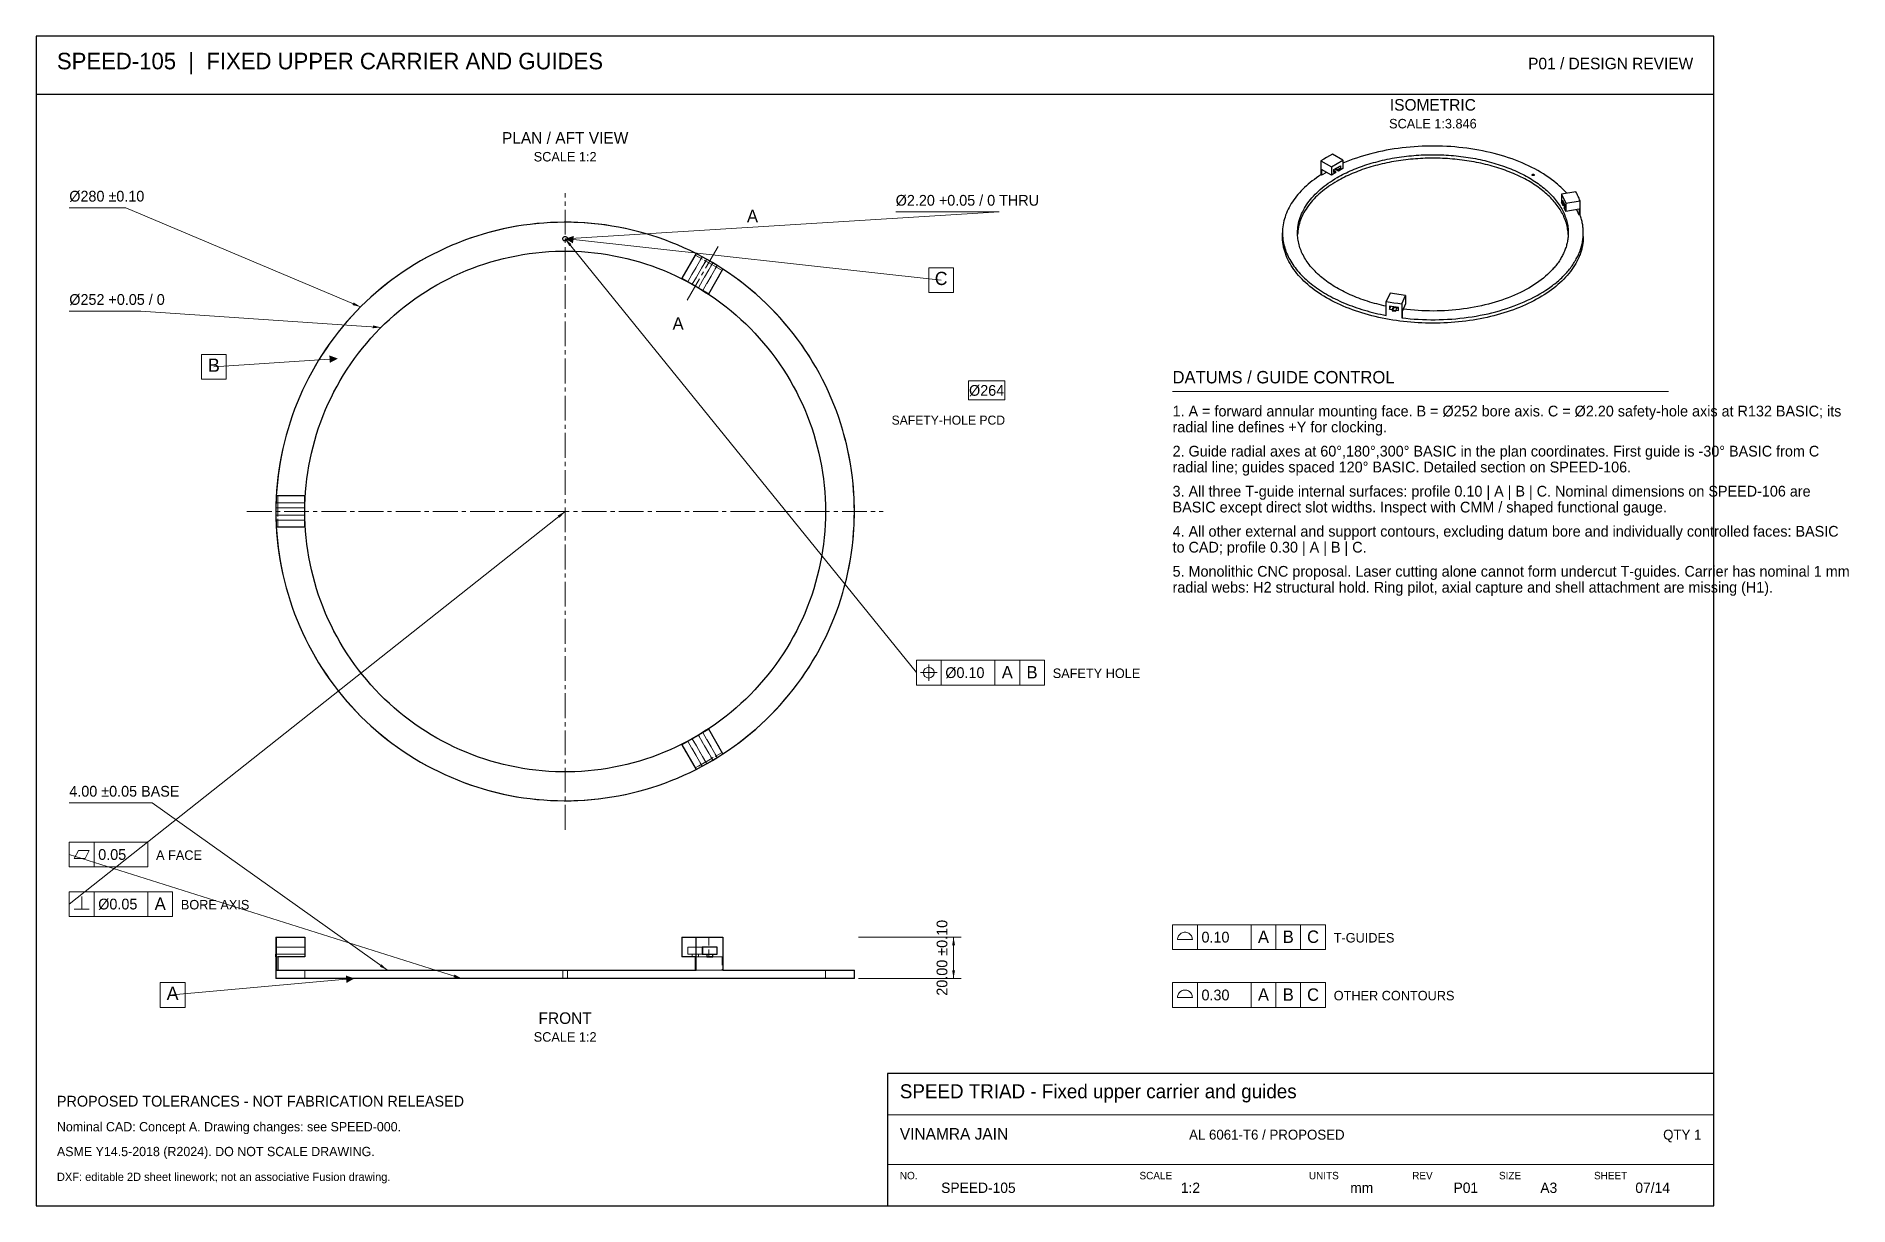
# Model space of a CAD drawing. Header units: millimetres. Extents: x 7 to 446, y 7 to 290.
import ezdxf
from ezdxf.enums import TextEntityAlignment as Align

# ---------------------------------------------------------------- set-up
doc = ezdxf.new("R2010")
doc.units = ezdxf.units.MM
doc.linetypes.add('CENTER_STD', pattern=[9, 6, -1, 1, -1])
doc.linetypes.add('DASHED_STD', pattern=[3, 2, -1])
for name, color, linetype, lineweight in [('BORDER', 7, 'Continuous', 30), ('CENTER', 7, 'CENTER_STD', 13), ('DIM', 7, 'Continuous', 15), ('GDT', 7, 'Continuous', 20), ('HIDDEN', 7, 'DASHED_STD', 13), ('NOTES', 7, 'Continuous', 18), ('VISIBLE', 7, 'Continuous', 30)]:
    doc.layers.add(name, color=color, linetype=linetype, lineweight=lineweight)

msp = doc.modelspace()

# ---------------------------------------------------------------- texts
at = {"layer": 'GDT'}
for s, height, p in [('C', 3.2, (226, 229.8)), ('B', 3.2, (50, 208.8)), ('A', 3, (242, 134.6)), ('B', 3, (248, 134.6)), ('A', 3, (37, 78.6)), ('A', 3, (304, 70.6)), ('B', 3, (310, 70.6)), ('C', 3, (316, 70.6)), ('A', 3.2, (40, 56.8)), ('A', 3, (304, 56.6)), ('B', 3, (310, 56.6)), ('C', 3, (316, 56.6))]:
    msp.add_text(s, height=height, dxfattribs=at).set_placement(p, align=Align.CENTER)
for s, p in [('Ø0.10', (227, 134.7)), ('0.05', (22, 90.7)), ('Ø0.05', (22, 78.7)), ('0.10', (289, 70.7)), ('0.30', (289, 56.7))]:
    msp.add_text(s, height=2.6, dxfattribs=at).set_placement(p)
at = {"layer": 'NOTES'}
for s, height, p in [('SPEED-105  |  FIXED UPPER CARRIER AND GUIDES', 4, (12, 282)), ('Ø280 ±0.10', 2.6, (15, 250)), ('Ø2.20 +0.05 / 0 THRU', 2.6, (215, 249)), ('A', 3, (179, 245)), ('Ø252 +0.05 / 0', 2.6, (15, 225)), ('A', 3, (161, 219)), ('DATUMS / GUIDE CONTROL', 3, (282, 206)), ('SAFETY-HOLE PCD', 2.2, (214, 196)), ('1. A = forward annular mounting face. B = Ø252 bore axis. C = Ø2.20 safety-hole axis at R132 BASIC; its', 2.6, (282, 198)), ('radial line defines +Y for clocking.', 2.6, (282, 194.15)), ('2. Guide radial axes at 60°,180°,300° BASIC in the plan coordinates. First guide is -30° BASIC from C', 2.6, (282, 188.3)), ('radial line; guides spaced 120° BASIC. Detailed section on SPEED-106.', 2.6, (282, 184.46)), ('3. All three T-guide internal surfaces: profile 0.10 | A | B | C. Nominal dimensions on SPEED-106 are', 2.6, (282, 178.61)), ('BASIC except direct slot widths. Inspect with CMM / shaped functional gauge.', 2.6, (282, 174.76)), ('4. All other external and support contours, excluding datum bore and individually controlled faces: BASIC', 2.6, (282, 168.91)), ('to CAD; profile 0.30 | A | B | C.', 2.6, (282, 165.06)), ('5. Monolithic CNC proposal. Laser cutting alone cannot form undercut T-guides. Carrier has nominal 1 mm', 2.6, (282, 159.22)), ('radial webs: H2 structural hold. Ring pilot, axial capture and shell attachment are missing (H1).', 2.6, (282, 155.37)), ('SAFETY HOLE', 2.3, (253, 134.7)), ('4.00 ±0.05 BASE', 2.6, (15, 106)), ('A FACE', 2.3, (36, 90.7)), ('BORE AXIS', 2.3, (42, 78.7)), ('T-GUIDES', 2.3, (321, 70.7)), ('OTHER CONTOURS', 2.3, (321, 56.7)), ('SPEED TRIAD - Fixed upper carrier and guides', 3.4, (216, 33)), ('PROPOSED TOLERANCES - NOT FABRICATION RELEASED', 2.6, (12, 31)), ('Nominal CAD: Concept A. Drawing changes: see SPEED-000.', 2.25, (12, 25)), ('VINAMRA JAIN', 2.8, (216, 23)), ('AL 6061-T6 / PROPOSED', 2.4, (286, 23)), ('ASME Y14.5-2018 (R2024). DO NOT SCALE DRAWING.', 2.25, (12, 19)), ('DXF: editable 2D sheet linework; not an associative Fusion drawing.', 2, (12, 13)), ('NO.', 1.8, (216, 13.4)), ('SCALE', 1.8, (274, 13.4)), ('UNITS', 1.8, (315, 13.4)), ('REV', 1.8, (340, 13.4)), ('SIZE', 1.8, (361, 13.4)), ('SHEET', 1.8, (384, 13.4)), ('SPEED-105', 2.5, (226, 10.1)), ('1:2', 2.5, (284, 10.1)), ('mm', 2.5, (325, 10.1)), ('P01', 2.5, (350, 10.1)), ('A3', 2.5, (371, 10.1)), ('07/14', 2.5, (394, 10.1))]:
    msp.add_text(s, height=height, dxfattribs=at).set_placement(p)
for s, height, p in [('P01 / DESIGN REVIEW', 2.8, (408, 282)), ('QTY 1', 2.4, (410, 23))]:
    msp.add_text(s, height=height, dxfattribs=at).set_placement(p, align=Align.RIGHT)
for s, height, p in [('ISOMETRIC', 2.8, (345, 272)), ('SCALE 1:3.846', 2.3, (345, 267.7)), ('PLAN / AFT VIEW', 2.8, (135, 264)), ('SCALE 1:2', 2.3, (135, 259.7)), ('Ø264', 2.6, (237, 203)), ('FRONT', 2.8, (135, 51)), ('SCALE 1:2', 2.3, (135, 46.7))]:
    msp.add_text(s, height=height, dxfattribs=at).set_placement(p, align=Align.CENTER)
msp.add_text('20.00 ±0.10', height=2.6, rotation=90, dxfattribs=at).set_placement((227.5, 67), align=Align.CENTER)

# ---------------------------------------------------------------- linework, layer by layer
at = {"layer": 'BORDER'}
msp.add_line((7, 276), (413, 276), dxfattribs=at)
for points in [[(7, 7), (413, 7), (413, 290), (7, 290)], [(213, 7), (413, 7), (413, 39), (213, 39)]]:
    msp.add_lwpolyline(points, close=True, dxfattribs=at)
at = {"layer": 'CENTER'}
for p, q in [((135, 98), (135, 252)), ((58, 175), (212, 175))]:
    msp.add_line(p, q, dxfattribs=at)
msp.add_lwpolyline([(164.5, 226.1), (172.5, 239.95)], dxfattribs=at)
at = {"layer": 'DIM'}
for p, q in [((15, 248.5), (28.66, 248.5)), ((28.66, 248.5), (85.5, 224.5)), ((240, 247.5), (135, 241)), ((215, 247.5), (240, 247.5)), ((15, 223.5), (32.27, 223.5)), ((32.27, 223.5), (90.45, 219.55)), ((282, 204), (402, 204)), ((15, 104.5), (35.02, 104.5)), ((35.02, 104.5), (92, 64)), ((206, 72), (230.8, 72)), ((229, 62), (229, 72)), ((206, 62), (230.8, 62)), ((213, 29), (413, 29)), ((213, 17), (413, 17))]:
    msp.add_line(p, q, dxfattribs=at)
msp.add_lwpolyline([(232.62, 202), (241.38, 202), (241.38, 206.6), (232.62, 206.6)], close=True, dxfattribs=at)
for points in [[(135, 241), (136.97, 241.47), (137.02, 240.77)], [(135, 241), (136.53, 239.67), (135.99, 239.23)], [(85.5, 224.5), (83.52, 224.96), (83.79, 225.6)], [(90.45, 219.55), (88.43, 219.34), (88.48, 220.03)], [(135, 175), (133.65, 173.48), (133.21, 174.03)], [(229, 72), (229.35, 70), (228.65, 70)], [(92, 64), (90.17, 64.87), (90.57, 65.44)], [(110, 62), (107.99, 62.27), (108.2, 62.94)], [(229, 62), (228.65, 64), (229.35, 64)]]:
    msp.add_solid(points, dxfattribs=at)
at = {"layer": 'GDT'}
for p, q in [((220, 136), (135, 241)), ((136.99, 240.78), (226, 231)), ((78, 211.87), (50, 210)), ((15, 80), (135, 175)), ((221, 136), (225, 136)), ((223, 134), (223, 138)), ((226, 133), (226, 139)), ((239, 133), (239, 139)), ((245, 133), (245, 139)), ((21, 89), (21, 95)), ((15, 92), (110, 62)), ((18, 78.8), (18, 81.8)), ((21, 77), (21, 83)), ((34, 77), (34, 83)), ((16.2, 78.8), (19.8, 78.8)), ((288, 69), (288, 75)), ((301, 69), (301, 75)), ((307, 69), (307, 75)), ((313, 69), (313, 75)), ((283.2, 71.4), (286.8, 71.4)), ((82.01, 61.82), (40, 58)), ((283.2, 57.4), (286.8, 57.4)), ((288, 55), (288, 61)), ((301, 55), (301, 61)), ((307, 55), (307, 61)), ((313, 55), (313, 61))]:
    msp.add_line(p, q, dxfattribs=at)
for points in [[(223, 228), (229, 228), (229, 234), (223, 234)], [(47, 207), (53, 207), (53, 213), (47, 213)], [(220, 133), (251, 133), (251, 139), (220, 139)], [(15, 89), (34, 89), (34, 95), (15, 95)], [(16.2, 91), (18.8, 91), (19.8, 93), (17.2, 93)], [(15, 77), (40, 77), (40, 83), (15, 83)], [(282, 69), (319, 69), (319, 75), (282, 75)], [(37, 55), (43, 55), (43, 61), (37, 61)], [(282, 55), (319, 55), (319, 61), (282, 61)]]:
    msp.add_lwpolyline(points, close=True, dxfattribs=at)
for points in [[(286.8, 71.4), (286.78, 71.63), (286.74, 71.87), (286.66, 72.09), (286.56, 72.3), (286.43, 72.5), (286.27, 72.67), (286.1, 72.83), (285.9, 72.96), (285.69, 73.06), (285.47, 73.14), (285.23, 73.18), (285, 73.2), (284.77, 73.18), (284.53, 73.14), (284.31, 73.06), (284.1, 72.96), (283.9, 72.83), (283.73, 72.67), (283.57, 72.5), (283.44, 72.3), (283.34, 72.09), (283.26, 71.87), (283.22, 71.63), (283.2, 71.4)], [(286.8, 57.4), (286.78, 57.63), (286.74, 57.87), (286.66, 58.09), (286.56, 58.3), (286.43, 58.5), (286.27, 58.67), (286.1, 58.83), (285.9, 58.96), (285.69, 59.06), (285.47, 59.14), (285.23, 59.18), (285, 59.2), (284.77, 59.18), (284.53, 59.14), (284.31, 59.06), (284.1, 58.96), (283.9, 58.83), (283.73, 58.67), (283.57, 58.5), (283.44, 58.3), (283.34, 58.09), (283.26, 57.87), (283.22, 57.63), (283.2, 57.4)]]:
    msp.add_lwpolyline(points, dxfattribs=at)
msp.add_circle((223, 136), 1.3, dxfattribs=at)
for points in [[(135, 241), (137.09, 241.68), (136.89, 239.89)], [(80, 212), (78.06, 210.97), (77.94, 212.76)], [(84, 62), (82.09, 60.92), (81.93, 62.72)]]:
    msp.add_solid(points, dxfattribs=at)
at = {"layer": 'HIDDEN'}
for points in [[(65, 175), (65.02, 176.67), (65.08, 178.34), (65.18, 180.01), (65.32, 181.68), (65.5, 183.34), (65.72, 185), (65.98, 186.65), (66.27, 188.3), (66.61, 189.94), (66.99, 191.56), (67.4, 193.18), (67.86, 194.79), (68.35, 196.39), (68.88, 197.98), (69.45, 199.55), (70.05, 201.11), (70.69, 202.65), (71.37, 204.18), (72.09, 205.69), (72.84, 207.19), (73.63, 208.66), (74.45, 210.12), (75.3, 211.56), (76.19, 212.97), (77.12, 214.37), (78.08, 215.74), (79.06, 217.09), (80.09, 218.41), (81.14, 219.71), (82.22, 220.98), (83.34, 222.23), (84.48, 223.45), (85.65, 224.65), (86.85, 225.81), (88.08, 226.95), (89.33, 228.05), (90.61, 229.13), (91.92, 230.17), (93.25, 231.19), (94.6, 232.17), (95.98, 233.12), (97.38, 234.03), (98.8, 234.91), (100.24, 235.76), (101.7, 236.57), (103.18, 237.35), (104.68, 238.09), (106.2, 238.8), (107.73, 239.47), (109.28, 240.1), (110.84, 240.7), (112.42, 241.26), (114.01, 241.78), (115.61, 242.26), (117.22, 242.7), (118.84, 243.11), (120.47, 243.48), (122.11, 243.8), (123.76, 244.09), (125.41, 244.34), (127.07, 244.55), (128.74, 244.72), (130.4, 244.85), (132.07, 244.94), (133.75, 244.99), (135.42, 245), (137.09, 244.97), (138.76, 244.9), (140.43, 244.79), (142.1, 244.64), (143.76, 244.45), (145.41, 244.22), (147.06, 243.95), (148.71, 243.64), (150.34, 243.3), (151.97, 242.91), (153.59, 242.49), (155.19, 242.02), (156.79, 241.52), (158.37, 240.98), (159.94, 240.41), (161.5, 239.79), (163.04, 239.14), (164.56, 238.45), (166.07, 237.73), (167.56, 236.97), (169.03, 236.17), (170.48, 235.34), (171.91, 234.48), (173.32, 233.58), (174.71, 232.65), (176.08, 231.68), (177.42, 230.68), (178.74, 229.65), (180.03, 228.59), (181.3, 227.5), (182.54, 226.38), (183.75, 225.23), (184.94, 224.05), (186.1, 222.85), (187.22, 221.61), (188.32, 220.35), (189.39, 219.06), (190.43, 217.75), (191.43, 216.42), (192.41, 215.06), (193.35, 213.67), (194.25, 212.27), (195.13, 210.84), (195.97, 209.39), (196.77, 207.93), (197.54, 206.44), (198.27, 204.94), (198.97, 203.42), (199.63, 201.88), (200.26, 200.33), (200.84, 198.77), (201.39, 197.19), (201.9, 195.59), (202.37, 193.99), (202.81, 192.38), (203.2, 190.75), (203.56, 189.12), (203.88, 187.48), (204.16, 185.83), (204.4, 184.17), (204.6, 182.51), (204.76, 180.85), (204.88, 179.18), (204.96, 177.51), (205, 175.84), (205, 174.16), (204.96, 172.49), (204.88, 170.82), (204.76, 169.15), (204.6, 167.49), (204.4, 165.83), (204.16, 164.17), (203.88, 162.52), (203.56, 160.88), (203.2, 159.25), (202.81, 157.62), (202.37, 156.01), (201.9, 154.41), (201.39, 152.81), (200.84, 151.23), (200.26, 149.67), (199.63, 148.12), (198.97, 146.58), (198.27, 145.06), (197.54, 143.56), (196.77, 142.07), (195.97, 140.61), (195.13, 139.16), (194.25, 137.73), (193.35, 136.33), (192.41, 134.94), (191.43, 133.58), (190.43, 132.25), (189.39, 130.94), (188.32, 129.65), (187.22, 128.39), (186.1, 127.15), (184.94, 125.95), (183.75, 124.77), (182.54, 123.62), (181.3, 122.5), (180.03, 121.41), (178.74, 120.35), (177.42, 119.32), (176.08, 118.32), (174.71, 117.35), (173.32, 116.42), (171.91, 115.52), (170.48, 114.66), (169.03, 113.83), (167.56, 113.03), (166.07, 112.27), (164.56, 111.55), (163.04, 110.86), (161.5, 110.21), (159.94, 109.59), (158.37, 109.02), (156.79, 108.48), (155.19, 107.98), (153.59, 107.51), (151.97, 107.09), (150.34, 106.7), (148.71, 106.36), (147.06, 106.05), (145.41, 105.78), (143.76, 105.55), (142.1, 105.36), (140.43, 105.21), (138.76, 105.1), (137.09, 105.03), (135.42, 105), (133.75, 105.01), (132.07, 105.06), (130.4, 105.15), (128.74, 105.28), (127.07, 105.45), (125.41, 105.66), (123.76, 105.91), (122.11, 106.2), (120.47, 106.52), (118.84, 106.89), (117.22, 107.3), (115.61, 107.74), (114.01, 108.22), (112.42, 108.74), (110.84, 109.3), (109.28, 109.9), (107.73, 110.53), (106.2, 111.2), (104.68, 111.91), (103.18, 112.65), (101.7, 113.43), (100.24, 114.24), (98.8, 115.09), (97.38, 115.97), (95.98, 116.88), (94.6, 117.83), (93.25, 118.81), (91.92, 119.83), (90.61, 120.87), (89.33, 121.95), (88.08, 123.05), (86.85, 124.19), (85.65, 125.35), (84.48, 126.55), (83.34, 127.77), (82.22, 129.02), (81.14, 130.29), (80.09, 131.59), (79.06, 132.91), (78.08, 134.26), (77.12, 135.63), (76.19, 137.03), (75.3, 138.44), (74.45, 139.88), (73.63, 141.34), (72.84, 142.81), (72.09, 144.31), (71.37, 145.82), (70.69, 147.35), (70.05, 148.89), (69.45, 150.45), (68.88, 152.02), (68.35, 153.61), (67.86, 155.21), (67.4, 156.82), (66.99, 158.44), (66.61, 160.06), (66.27, 161.7), (65.98, 163.35), (65.72, 165), (65.5, 166.66), (65.32, 168.32), (65.18, 169.99), (65.08, 171.66), (65.02, 173.33), (65, 175)], [(134.45, 241), (134.47, 240.86), (134.52, 240.72), (134.61, 240.61), (134.72, 240.52), (134.86, 240.47), (135, 240.45), (135.14, 240.47), (135.28, 240.52), (135.39, 240.61), (135.48, 240.72), (135.53, 240.86), (135.55, 241), (135.53, 241.14), (135.48, 241.28), (135.39, 241.39), (135.28, 241.48), (135.14, 241.53), (135, 241.55), (134.86, 241.53), (134.72, 241.48), (134.61, 241.39), (134.52, 241.28), (134.47, 241.14), (134.45, 241)], [(72, 175), (72.02, 173.42), (72.08, 171.83), (72.18, 170.25), (72.32, 168.68), (72.5, 167.1), (72.71, 165.54), (72.97, 163.97), (73.27, 162.42), (73.6, 160.87), (73.98, 159.33), (74.39, 157.8), (74.84, 156.29), (75.33, 154.78), (75.86, 153.29), (76.42, 151.81), (77.03, 150.34), (77.66, 148.89), (78.34, 147.46), (79.05, 146.05), (79.79, 144.65), (80.57, 143.27), (81.39, 141.91), (82.24, 140.58), (83.12, 139.26), (84.03, 137.97), (84.98, 136.7), (85.96, 135.46), (86.97, 134.24), (88.01, 133.04), (89.07, 131.87), (90.17, 130.73), (91.3, 129.62), (92.45, 128.54), (93.64, 127.48), (94.84, 126.46), (96.07, 125.46), (97.33, 124.5), (98.61, 123.57), (99.92, 122.67), (101.24, 121.81), (102.59, 120.98), (103.96, 120.18), (105.35, 119.42), (106.75, 118.69), (108.18, 118), (109.62, 117.34), (111.07, 116.72), (112.55, 116.14), (114.03, 115.59), (115.53, 115.08), (117.04, 114.61), (118.57, 114.18), (120.1, 113.79), (121.64, 113.43), (123.19, 113.12), (124.75, 112.84), (126.32, 112.6), (127.89, 112.4), (129.47, 112.24), (131.04, 112.12), (132.63, 112.04), (134.21, 112), (135.79, 112), (137.37, 112.04), (138.96, 112.12), (140.53, 112.24), (142.11, 112.4), (143.68, 112.6), (145.25, 112.84), (146.81, 113.12), (148.36, 113.43), (149.9, 113.79), (151.43, 114.18), (152.96, 114.61), (154.47, 115.08), (155.97, 115.59), (157.45, 116.14), (158.93, 116.72), (160.38, 117.34), (161.82, 118), (163.25, 118.69), (164.65, 119.42), (166.04, 120.18), (167.41, 120.98), (168.76, 121.81), (170.08, 122.67), (171.39, 123.57), (172.67, 124.5), (173.93, 125.46), (175.16, 126.46), (176.36, 127.48), (177.55, 128.54), (178.7, 129.62), (179.83, 130.73), (180.93, 131.87), (181.99, 133.04), (183.03, 134.24), (184.04, 135.46), (185.02, 136.7), (185.97, 137.97), (186.88, 139.26), (187.76, 140.58), (188.61, 141.91), (189.43, 143.27), (190.21, 144.65), (190.95, 146.05), (191.66, 147.46), (192.34, 148.89), (192.97, 150.34), (193.58, 151.81), (194.14, 153.29), (194.67, 154.78), (195.16, 156.29), (195.61, 157.8), (196.02, 159.33), (196.4, 160.87), (196.73, 162.42), (197.03, 163.97), (197.29, 165.54), (197.5, 167.1), (197.68, 168.68), (197.82, 170.25), (197.92, 171.83), (197.98, 173.42), (198, 175), (197.98, 176.58), (197.92, 178.17), (197.82, 179.75), (197.68, 181.32), (197.5, 182.9), (197.29, 184.46), (197.03, 186.03), (196.73, 187.58), (196.4, 189.13), (196.02, 190.67), (195.61, 192.2), (195.16, 193.71), (194.67, 195.22), (194.14, 196.71), (193.58, 198.19), (192.97, 199.66), (192.34, 201.11), (191.66, 202.54), (190.95, 203.95), (190.21, 205.35), (189.43, 206.73), (188.61, 208.09), (187.76, 209.42), (186.88, 210.74), (185.97, 212.03), (185.02, 213.3), (184.04, 214.54), (183.03, 215.76), (181.99, 216.96), (180.93, 218.13), (179.83, 219.27), (178.7, 220.38), (177.55, 221.46), (176.36, 222.52), (175.16, 223.54), (173.93, 224.54), (172.67, 225.5), (171.39, 226.43), (170.08, 227.33), (168.76, 228.19), (167.41, 229.02), (166.04, 229.82), (164.65, 230.58), (163.25, 231.31), (161.82, 232), (160.38, 232.66), (158.93, 233.28), (157.45, 233.86), (155.97, 234.41), (154.47, 234.92), (152.96, 235.39), (151.43, 235.82), (149.9, 236.21), (148.36, 236.57), (146.81, 236.88), (145.25, 237.16), (143.68, 237.4), (142.11, 237.6), (140.53, 237.76), (138.96, 237.88), (137.37, 237.96), (135.79, 238), (134.21, 238), (132.63, 237.96), (131.04, 237.88), (129.47, 237.76), (127.89, 237.6), (126.32, 237.4), (124.75, 237.16), (123.19, 236.88), (121.64, 236.57), (120.1, 236.21), (118.57, 235.82), (117.04, 235.39), (115.53, 234.92), (114.03, 234.41), (112.55, 233.86), (111.07, 233.28), (109.62, 232.66), (108.18, 232), (106.75, 231.31), (105.35, 230.58), (103.96, 229.82), (102.59, 229.02), (101.24, 228.19), (99.92, 227.33), (98.61, 226.43), (97.33, 225.5), (96.07, 224.54), (94.84, 223.54), (93.64, 222.52), (92.45, 221.46), (91.3, 220.38), (90.17, 219.27), (89.07, 218.13), (88.01, 216.96), (86.97, 215.76), (85.96, 214.54), (84.98, 213.3), (84.03, 212.03), (83.12, 210.74), (82.24, 209.42), (81.39, 208.09), (80.57, 206.73), (79.79, 205.35), (79.05, 203.95), (78.34, 202.54), (77.66, 201.11), (77.03, 199.66), (76.42, 198.19), (75.86, 196.71), (75.33, 195.22), (74.84, 193.71), (74.39, 192.2), (73.98, 190.67), (73.6, 189.13), (73.27, 187.58), (72.97, 186.03), (72.71, 184.46), (72.5, 182.9), (72.32, 181.32), (72.18, 179.75), (72.08, 178.17), (72.02, 176.58), (72, 175)], [(163.25, 231.43), (166.5, 237.06)], [(166.5, 237.06), (166.7, 237.41)], [(173, 233.31), (166.5, 237.06)], [(166.5, 237.06), (169.01, 235.61)], [(164.68, 230.61), (168.17, 236.64)], [(168.17, 236.64), (164.68, 230.61)], [(165.76, 229.98), (169.26, 236.04)], [(169.01, 235.61), (165.76, 229.98)], [(170.73, 235.19), (167.24, 229.13)], [(167.24, 229.13), (170.49, 234.76)], [(169.26, 236.04), (168.17, 236.64)], [(168.17, 236.64), (169.39, 235.97), (170.6, 235.27), (171.8, 234.54)], [(168.32, 228.51), (171.8, 234.54)], [(171.8, 234.54), (168.32, 228.51)], [(169.26, 236.04), (169.01, 235.61)], [(169.01, 235.61), (170.49, 234.76)], [(170.73, 235.19), (170, 235.62), (169.26, 236.04)], [(173, 233.31), (169.75, 227.68)], [(170.49, 234.76), (170.73, 235.19)], [(170.49, 234.76), (173, 233.31)], [(171.8, 234.54), (170.73, 235.19)], [(173.2, 233.66), (173, 233.31)], [(165.76, 229.98), (163.25, 231.43)], [(165.76, 229.98), (164.68, 230.61)], [(164.68, 230.61), (168.32, 228.51)], [(169.75, 227.68), (167.24, 229.13)], [(168.32, 228.51), (167.24, 229.13)], [(65, 175), (65.01, 176.05), (65.03, 177.1)], [(65.01, 175.85), (65, 175)], [(65.03, 177.1), (65.01, 175.85)], [(65.01, 175.85), (72, 175.85)], [(65.5, 175.85), (65.01, 175.85)], [(65.03, 177.1), (72, 177.1)], [(72, 177.1), (65.03, 177.1)], [(65.1, 178.75), (65.5, 178.75)], [(65.5, 178.75), (65.5, 171.25)], [(65.5, 175.85), (65.5, 178.75)], [(65.5, 178.75), (72, 178.75)], [(72, 175.85), (65.5, 175.85)], [(65.5, 174.15), (65.5, 175.85)], [(72, 178.75), (72, 175.85)], [(72, 177.1), (72, 175.85)], [(72, 172.9), (72, 177.1)], [(65.03, 172.9), (65.01, 173.95), (65, 175)], [(65, 175), (65.01, 174.15)], [(72, 174.15), (65.01, 174.15)], [(65.01, 174.15), (65.5, 174.15)], [(65.01, 174.15), (65.03, 172.9)], [(65.03, 172.9), (72, 172.9)], [(72, 172.9), (65.03, 172.9)], [(65.5, 171.25), (65.1, 171.25)], [(65.5, 171.25), (65.5, 174.15)], [(65.5, 174.15), (72, 174.15)], [(72, 171.25), (65.5, 171.25)], [(72, 174.15), (72, 171.25)], [(72, 174.15), (72, 172.9)], [(163.25, 118.57), (165.76, 120.02)], [(166.5, 112.94), (163.25, 118.57)], [(168.32, 121.49), (164.68, 119.39)], [(164.68, 119.39), (165.76, 120.02)], [(168.17, 113.36), (164.68, 119.39)], [(164.68, 119.39), (168.17, 113.36)], [(169.26, 113.96), (165.76, 120.02)], [(165.76, 120.02), (169.01, 114.39)], [(167.24, 120.87), (169.75, 122.32)], [(167.24, 120.87), (168.32, 121.49)], [(170.49, 115.24), (167.24, 120.87)], [(167.24, 120.87), (170.73, 114.81)], [(171.8, 115.46), (168.32, 121.49)], [(168.32, 121.49), (171.8, 115.46)], [(169.75, 122.32), (173, 116.69)], [(166.5, 112.94), (173, 116.69)], [(169.01, 114.39), (166.5, 112.94)], [(171.8, 115.46), (170.6, 114.73), (169.39, 114.03), (168.17, 113.36)], [(170.49, 115.24), (169.01, 114.39)], [(169.01, 114.39), (169.26, 113.96)], [(169.26, 113.96), (170, 114.38), (170.73, 114.81)], [(173, 116.69), (170.49, 115.24)], [(170.73, 114.81), (170.49, 115.24)], [(170.73, 114.81), (171.8, 115.46)], [(173, 116.69), (173.2, 116.34)], [(166.7, 112.59), (166.5, 112.94)], [(168.17, 113.36), (169.26, 113.96)], [(65.1, 72), (65.09, 72), (65.07, 72), (65.06, 72), (65.05, 72), (65.04, 72), (65.03, 72), (65.03, 72), (65.02, 72), (65.01, 72), (65.01, 72), (65, 72), (65, 72), (65, 72), (65, 72)], [(72, 72), (65.1, 72)], [(65.1, 64), (65.1, 72)], [(72, 72), (72, 67.25)], [(169.75, 72), (163.25, 72)], [(163.25, 72), (169.75, 72)], [(163.25, 72), (163.25, 67.25)], [(166.7, 72), (163.25, 72)], [(173.2, 72), (172.75, 72), (172.29, 72), (171.84, 72), (171.38, 72), (170.92, 72), (170.46, 72), (170, 72), (169.53, 72), (169.07, 72), (168.6, 72), (168.13, 72), (167.65, 72), (167.18, 72), (166.7, 72)], [(166.7, 72), (166.7, 64)], [(173.2, 72), (169.75, 72)], [(169.75, 72), (169.75, 67.25)], [(169.75, 72), (173.2, 72)], [(169.75, 72), (169.75, 67.25)], [(173.2, 64), (173.2, 72)], [(65, 69.6), (65, 69.6), (65, 69.6), (65, 69.6), (65, 69.6), (65, 69.6), (65.01, 69.6), (65.01, 69.6), (65.01, 69.6), (65.01, 69.6), (65.02, 69.6), (65.02, 69.6), (65.02, 69.6), (65.03, 69.6), (65.03, 69.6)], [(65.01, 67.25), (65, 67.25), (65, 67.25), (65, 67.25), (65, 67.25), (65, 67.25), (65, 67.25), (65, 67.25), (65, 67.25), (65, 67.25), (65, 67.25), (65, 67.25), (65, 67.25), (65, 67.25), (65, 67.25)], [(65.03, 67.9), (65.03, 67.9), (65.03, 67.9), (65.02, 67.9), (65.02, 67.9), (65.02, 67.9), (65.02, 67.9), (65.02, 67.9), (65.01, 67.9), (65.01, 67.9), (65.01, 67.9), (65.01, 67.9), (65.01, 67.9), (65.01, 67.9), (65.01, 67.9)], [(65.01, 67.9), (65.01, 67.25)], [(72, 67.9), (65.01, 67.9)], [(65.5, 67.25), (65.01, 67.25)], [(65.01, 67.25), (65.5, 67.25)], [(65.03, 69.6), (72, 69.6)], [(72, 69.6), (65.03, 69.6)], [(65.03, 69.6), (65.03, 67.9)], [(72, 67.9), (65.03, 67.9)], [(65.03, 67.9), (72, 67.9)], [(65.03, 67.9), (72, 67.9)], [(72, 67.25), (65.5, 67.25)], [(65.5, 67.25), (72, 67.25)], [(65.5, 67.25), (72, 67.25)], [(65.5, 67.25), (65.5, 64)], [(72, 67.9), (72, 69.6)], [(72, 69.6), (72, 67.9)], [(72, 67.9), (72, 67.25)], [(72, 67.25), (72, 67.9)], [(163.25, 67.25), (165.76, 67.25)], [(165.76, 67.25), (163.25, 67.25)], [(163.25, 67.25), (166.5, 67.25)], [(164.68, 69.6), (168.17, 69.6)], [(168.32, 69.6), (164.68, 69.6)], [(168.17, 69.6), (164.68, 69.6)], [(164.68, 67.9), (164.68, 69.6)], [(164.68, 69.6), (168.17, 69.6)], [(164.68, 69.6), (164.68, 67.9)], [(164.68, 67.9), (165.76, 67.9)], [(168.17, 67.9), (164.68, 67.9)], [(164.68, 67.9), (168.17, 67.9)], [(165.76, 67.9), (164.68, 67.9)], [(169.26, 67.9), (165.76, 67.9)], [(165.76, 67.9), (165.76, 67.25)], [(165.76, 67.9), (169.26, 67.9)], [(165.76, 67.25), (165.76, 67.9)], [(165.76, 67.25), (169.01, 67.25)], [(169.01, 67.25), (166.5, 67.25)], [(166.5, 67.25), (169.01, 67.25)], [(169.01, 67.25), (166.5, 67.25)], [(166.5, 67.25), (166.5, 64)], [(167.24, 67.9), (167.24, 67.25)], [(170.73, 67.9), (167.24, 67.9)], [(167.24, 67.9), (169.26, 67.9)], [(167.24, 67.25), (167.24, 67.9)], [(167.24, 67.9), (168.32, 67.9)], [(168.32, 67.9), (167.24, 67.9)], [(167.24, 67.25), (170.49, 67.25)], [(169.26, 67.25), (167.24, 67.25)], [(167.24, 67.25), (169.75, 67.25)], [(169.75, 67.25), (167.24, 67.25)], [(168.17, 67.9), (168.17, 69.6)], [(168.17, 69.6), (168.43, 69.6), (168.69, 69.6), (168.96, 69.6), (169.22, 69.6), (169.48, 69.6), (169.74, 69.6), (170, 69.6), (170.26, 69.6), (170.52, 69.6), (170.78, 69.6), (171.03, 69.6), (171.29, 69.6), (171.55, 69.6), (171.8, 69.6)], [(169.26, 67.9), (169.18, 67.9), (169.11, 67.9), (169.03, 67.9), (168.95, 67.9), (168.87, 67.9), (168.79, 67.9), (168.71, 67.9), (168.64, 67.9), (168.56, 67.9), (168.48, 67.9), (168.4, 67.9), (168.32, 67.9), (168.24, 67.9), (168.17, 67.9)], [(171.8, 69.6), (168.32, 69.6)], [(168.32, 69.6), (171.8, 69.6)], [(168.32, 69.6), (168.32, 67.9)], [(168.32, 67.9), (171.8, 67.9)], [(171.8, 67.9), (168.32, 67.9)], [(169.01, 67.25), (169.26, 67.25)], [(170.49, 67.25), (169.01, 67.25)], [(169.26, 67.25), (169.01, 67.25)], [(169.01, 67.25), (170.49, 67.25)], [(169.26, 67.25), (169.26, 67.9)], [(170.73, 67.25), (170.63, 67.25), (170.52, 67.25), (170.42, 67.25), (170.32, 67.25), (170.21, 67.25), (170.11, 67.25), (170, 67.25), (169.89, 67.25), (169.79, 67.25), (169.68, 67.25), (169.58, 67.25), (169.47, 67.25), (169.37, 67.25), (169.26, 67.25)], [(169.75, 67.25), (173, 67.25)], [(173, 67.25), (169.75, 67.25)], [(170.49, 67.25), (170.73, 67.25)], [(173, 67.25), (170.49, 67.25)], [(170.73, 67.25), (170.49, 67.25)], [(170.49, 67.25), (173, 67.25)], [(170.73, 67.9), (170.73, 67.25)], [(171.8, 67.9), (171.73, 67.9), (171.65, 67.9), (171.57, 67.9), (171.5, 67.9), (171.42, 67.9), (171.35, 67.9), (171.27, 67.9), (171.19, 67.9), (171.12, 67.9), (171.04, 67.9), (170.96, 67.9), (170.89, 67.9), (170.81, 67.9), (170.73, 67.9)], [(171.8, 69.6), (171.8, 67.9)], [(173, 67.25), (173, 64)], [(173, 67.25), (173, 64)], [(65, 62), (66.76, 62), (71.93, 62), (80.27, 62), (91.36, 62), (104.63, 62), (119.42, 62), (135, 62), (150.58, 62), (165.37, 62), (178.64, 62), (189.73, 62), (198.07, 62), (203.24, 62), (205, 62)], [(65.5, 64), (65.1, 64)], [(166.7, 64), (157.55, 64), (147.95, 64), (138.09, 64), (128.17, 64), (118.38, 64), (108.93, 64), (100, 64), (91.78, 64), (84.42, 64), (78.08, 64), (72.89, 64), (68.95, 64), (66.33, 64), (65.1, 64)], [(65.1, 64), (65.5, 64)], [(72, 64), (73.58, 64), (78.24, 64), (85.74, 64), (95.72, 64), (107.67, 64), (120.98, 64), (135, 64), (149.02, 64), (162.33, 64), (174.28, 64), (184.26, 64), (191.76, 64), (196.42, 64), (198, 64)], [(198, 64), (196.42, 64), (191.76, 64), (184.26, 64), (174.28, 64), (162.33, 64), (149.02, 64), (135, 64), (120.98, 64), (107.67, 64), (95.72, 64), (85.74, 64), (78.24, 64), (73.58, 64), (72, 64)], [(72, 62), (72, 64)], [(72, 62), (73.58, 62), (78.24, 62), (85.74, 62), (95.72, 62), (107.67, 62), (120.98, 62), (135, 62), (149.02, 62), (162.33, 62), (174.28, 62), (184.26, 62), (191.76, 62), (196.42, 62), (198, 62)], [(198, 62), (196.42, 62), (191.76, 62), (184.26, 62), (174.28, 62), (162.33, 62), (149.02, 62), (135, 62), (120.98, 62), (107.67, 62), (95.72, 62), (85.74, 62), (78.24, 62), (73.58, 62), (72, 62)], [(134.45, 62), (134.45, 64)], [(134.45, 64), (134.46, 64), (134.5, 64), (134.57, 64), (134.66, 64), (134.76, 64), (134.88, 64), (135, 64), (135.12, 64), (135.24, 64), (135.34, 64), (135.43, 64), (135.5, 64), (135.54, 64), (135.55, 64)], [(135.55, 64), (135.54, 64), (135.5, 64), (135.43, 64), (135.34, 64), (135.24, 64), (135.12, 64), (135, 64), (134.88, 64), (134.76, 64), (134.66, 64), (134.57, 64), (134.5, 64), (134.46, 64), (134.45, 64)], [(134.45, 62), (134.46, 62), (134.5, 62), (134.57, 62), (134.66, 62), (134.76, 62), (134.88, 62), (135, 62), (135.12, 62), (135.24, 62), (135.34, 62), (135.43, 62), (135.5, 62), (135.54, 62), (135.55, 62)], [(135.55, 62), (135.54, 62), (135.5, 62), (135.43, 62), (135.34, 62), (135.24, 62), (135.12, 62), (135, 62), (134.88, 62), (134.76, 62), (134.66, 62), (134.57, 62), (134.5, 62), (134.46, 62), (134.45, 62)], [(135.55, 62), (135.55, 64)], [(166.7, 64), (166.5, 64)], [(166.5, 64), (173, 64)], [(173, 64), (166.5, 64)], [(166.5, 64), (166.7, 64)], [(173, 64), (173.2, 64)], [(173.2, 64), (173, 64)], [(205, 64), (204.82, 64), (204.3, 64), (203.42, 64), (202.2, 64), (200.64, 64), (198.75, 64), (196.54, 64), (194.02, 64), (191.2, 64), (188.1, 64), (184.73, 64), (181.11, 64), (177.26, 64), (173.2, 64)], [(198, 62), (198, 64)]]:
    msp.add_lwpolyline(points, dxfattribs=at)
at = {"layer": 'VISIBLE'}
for points in [[(377.4, 252), (377.17, 252.25), (376.94, 252.5), (376.7, 252.75), (376.45, 253), (376.2, 253.25), (375.94, 253.49), (375.68, 253.73), (375.41, 253.97), (375.14, 254.21), (374.86, 254.45), (374.28, 254.91), (373.68, 255.36), (373.06, 255.81), (372.42, 256.25), (371.76, 256.67), (371.08, 257.09), (370.38, 257.49), (369.66, 257.88), (368.93, 258.26), (368.17, 258.63), (367.4, 258.99), (366.61, 259.34), (365.81, 259.67), (364.99, 259.99), (364.16, 260.3), (363.31, 260.59), (362.45, 260.87), (361.57, 261.14), (360.68, 261.39), (359.79, 261.63), (358.88, 261.85), (357.96, 262.06), (357.03, 262.26), (356.09, 262.44), (355.14, 262.61), (354.19, 262.76), (353.23, 262.9), (352.26, 263.02), (351.29, 263.12), (350.31, 263.22), (349.33, 263.29), (348.35, 263.35), (347.36, 263.4), (346.38, 263.43), (345.39, 263.44), (344.4, 263.44), (343.41, 263.42), (342.42, 263.39), (341.44, 263.34), (340.45, 263.28), (339.47, 263.2), (338.5, 263.1), (337.53, 262.99), (336.56, 262.87), (335.6, 262.73), (334.65, 262.57), (333.7, 262.4), (332.77, 262.22), (331.84, 262.02), (330.92, 261.81), (330.02, 261.58), (329.12, 261.34), (328.24, 261.08), (327.37, 260.81), (326.51, 260.53), (325.66, 260.23), (324.83, 259.92), (324.01, 259.6), (323.21, 259.26)], [(319.26, 260.68), (318.58, 260.28), (317.92, 259.86)], [(317.92, 259.86), (317.92, 256.47)], [(317.92, 259.86), (320.46, 258.4)], [(320.68, 261.46), (319.96, 261.07), (319.26, 260.68)], [(320.46, 258.4), (323.21, 259.99)], [(323.21, 259.99), (320.68, 261.46)], [(321.84, 255.8), (322.27, 256.04), (322.7, 256.28), (323.15, 256.52), (323.6, 256.75), (324.06, 256.97), (324.53, 257.19), (325, 257.41), (325.48, 257.62), (325.97, 257.82), (326.47, 258.02), (326.97, 258.22), (327.47, 258.4), (327.99, 258.59), (328.5, 258.77), (329.03, 258.94), (329.56, 259.11), (330.09, 259.27), (330.63, 259.42), (331.18, 259.57), (331.72, 259.72), (332.28, 259.85), (332.84, 259.99), (333.4, 260.11), (333.96, 260.23), (334.53, 260.35), (335.11, 260.46), (335.68, 260.56), (336.26, 260.65), (336.85, 260.74), (337.43, 260.83), (338.02, 260.9), (338.61, 260.98), (339.2, 261.04), (339.8, 261.1), (340.39, 261.15), (340.99, 261.2), (341.59, 261.24), (342.19, 261.27), (342.79, 261.3), (343.39, 261.32), (344, 261.33), (344.6, 261.34), (345.2, 261.34), (345.8, 261.33), (346.41, 261.32), (347.01, 261.3), (347.61, 261.28), (348.21, 261.25), (348.81, 261.21), (349.41, 261.17), (350.01, 261.12), (350.6, 261.06), (351.19, 261), (351.78, 260.93), (352.37, 260.85), (352.96, 260.77), (353.54, 260.68), (354.12, 260.59), (354.7, 260.49), (355.28, 260.38), (355.85, 260.27), (356.41, 260.15), (356.98, 260.03), (357.54, 259.9), (358.09, 259.76), (358.64, 259.62), (359.19, 259.47), (359.73, 259.32), (360.27, 259.16), (360.8, 259), (361.32, 258.82), (361.84, 258.65), (362.36, 258.47), (362.86, 258.28), (363.37, 258.09), (363.86, 257.89), (364.35, 257.69), (364.84, 257.48), (365.31, 257.26), (365.78, 257.05), (366.25, 256.82), (366.7, 256.59), (367.15, 256.36), (367.59, 256.12), (368.02, 255.88), (368.45, 255.63), (368.86, 255.38), (369.27, 255.13), (369.67, 254.87), (370.07, 254.6), (370.45, 254.33), (370.83, 254.06), (371.19, 253.79), (371.55, 253.5), (371.9, 253.22), (372.24, 252.93), (372.57, 252.64), (372.89, 252.35), (373.2, 252.05), (373.5, 251.75), (373.8, 251.44), (374.08, 251.14), (374.35, 250.83), (374.61, 250.51), (374.87, 250.2), (375.11, 249.88), (375.34, 249.56), (375.56, 249.23), (375.78, 248.91), (375.98, 248.58), (376.17, 248.25), (376.35, 247.92), (376.52, 247.58), (376.68, 247.25), (376.83, 246.91), (376.96, 246.57), (377.09, 246.23), (377.21, 245.89), (377.31, 245.54), (377.41, 245.2), (377.49, 244.86), (377.56, 244.51), (377.62, 244.16), (377.67, 243.82), (377.71, 243.47), (377.74, 243.12), (377.75, 242.77), (377.76, 242.43)], [(377.75, 242), (377.73, 242.35), (377.7, 242.69), (377.66, 243.03), (377.61, 243.38), (377.55, 243.72), (377.48, 244.06), (377.39, 244.4), (377.3, 244.74), (377.19, 245.08), (377.08, 245.42), (376.95, 245.76), (376.81, 246.09), (376.66, 246.43), (376.5, 246.76), (376.34, 247.09), (376.16, 247.42), (375.97, 247.75), (375.77, 248.07), (375.56, 248.4), (375.34, 248.72), (375.11, 249.03), (374.87, 249.35), (374.61, 249.66), (374.35, 249.97), (374.08, 250.28), (373.8, 250.59), (373.52, 250.89), (373.22, 251.19), (372.91, 251.48), (372.59, 251.77), (372.26, 252.06), (371.93, 252.35), (371.58, 252.63), (371.23, 252.91), (370.87, 253.18), (370.5, 253.45), (370.12, 253.72), (369.73, 253.98), (369.34, 254.24), (368.93, 254.49), (368.52, 254.74), (368.1, 254.99), (367.67, 255.23), (367.24, 255.47), (366.8, 255.7), (366.35, 255.92), (365.89, 256.15), (365.43, 256.36), (364.96, 256.58), (364.48, 256.78), (363.99, 256.99), (363.5, 257.18), (363.01, 257.38), (362.51, 257.56), (362, 257.74), (361.49, 257.92), (360.97, 258.09), (360.44, 258.26), (359.91, 258.42), (359.38, 258.57), (358.84, 258.72), (358.3, 258.86), (357.75, 259), (357.2, 259.13), (356.64, 259.26), (356.08, 259.38), (355.52, 259.49), (354.95, 259.6), (354.38, 259.7), (353.8, 259.79), (353.23, 259.88), (352.65, 259.97), (352.07, 260.04), (351.48, 260.12), (350.89, 260.18), (350.31, 260.24), (349.72, 260.29), (349.12, 260.34), (348.53, 260.38), (347.94, 260.41), (347.34, 260.44), (346.74, 260.46), (346.15, 260.48), (345.55, 260.49), (344.95, 260.49), (344.36, 260.49), (343.76, 260.48), (343.16, 260.46), (342.57, 260.44), (341.97, 260.41), (341.38, 260.37), (340.78, 260.33), (340.19, 260.29), (339.6, 260.23), (339.01, 260.17), (338.43, 260.11), (337.84, 260.03), (337.26, 259.95), (336.68, 259.87), (336.11, 259.78), (335.53, 259.68), (334.96, 259.58), (334.4, 259.47), (333.83, 259.36), (333.27, 259.24), (332.72, 259.11), (332.17, 258.98), (331.62, 258.84), (331.08, 258.7), (330.54, 258.55), (330, 258.39), (329.48, 258.23), (328.95, 258.07), (328.43, 257.89), (327.92, 257.72), (327.42, 257.53), (326.91, 257.35), (326.42, 257.15), (325.93, 256.96), (325.45, 256.75), (324.97, 256.54), (324.5, 256.33), (324.04, 256.11), (323.58, 255.89), (323.14, 255.66), (322.7, 255.43), (322.26, 255.19), (321.84, 254.95)], [(323.21, 259.99), (323.21, 257.98)], [(317.92, 256.47), (317.37, 256.11), (316.84, 255.74), (316.32, 255.36), (315.81, 254.98), (315.32, 254.59), (314.85, 254.2), (314.39, 253.8), (313.95, 253.39), (313.52, 252.98), (313.11, 252.56), (312.72, 252.13), (312.34, 251.71), (311.98, 251.27), (311.64, 250.83), (311.32, 250.39), (311.01, 249.94), (310.72, 249.49), (310.45, 249.04), (310.2, 248.58), (309.96, 248.12), (309.75, 247.66), (309.55, 247.19), (309.37, 246.72), (309.21, 246.25), (309.07, 245.78), (308.94, 245.3), (308.84, 244.82), (308.75, 244.34), (308.69, 243.87), (308.64, 243.39), (308.61, 242.91), (308.6, 242.43)], [(312.24, 242.43), (312.25, 242.89), (312.28, 243.35), (312.33, 243.82), (312.4, 244.28), (312.49, 244.74), (312.59, 245.2), (312.72, 245.66), (312.87, 246.12), (313.04, 246.57), (313.22, 247.02), (313.43, 247.47), (313.65, 247.92), (313.89, 248.36), (314.16, 248.8), (314.44, 249.23), (314.73, 249.66), (315.05, 250.09), (315.39, 250.51), (315.74, 250.93), (316.11, 251.34), (316.5, 251.75), (316.9, 252.15), (317.32, 252.54), (317.76, 252.93), (318.22, 253.32), (318.69, 253.69), (319.17, 254.06), (319.68, 254.42), (320.19, 254.78), (320.73, 255.13), (321.27, 255.47), (321.84, 255.8)], [(321.84, 254.95), (321.29, 254.63), (320.76, 254.3), (320.24, 253.96), (319.73, 253.62), (319.24, 253.26), (318.77, 252.91), (318.31, 252.54), (317.86, 252.17), (317.43, 251.8), (317.02, 251.41), (316.62, 251.03), (316.24, 250.63), (315.87, 250.23), (315.52, 249.83), (315.19, 249.42), (314.88, 249.01), (314.58, 248.59), (314.3, 248.17), (314.03, 247.75), (313.79, 247.32), (313.56, 246.89), (313.35, 246.45), (313.16, 246.02), (312.98, 245.58), (312.83, 245.14), (312.69, 244.69), (312.57, 244.25), (312.47, 243.8), (312.38, 243.35), (312.32, 242.9), (312.28, 242.45), (312.25, 242)], [(318.07, 256.38), (317.92, 256.47)], [(318.07, 257.76), (318.07, 256.38)], [(320.46, 256.38), (318.07, 257.76)], [(319.26, 257.07), (318.07, 256.38)], [(320.46, 258.4), (320.46, 256.38)], [(321.52, 257), (320.46, 256.38)], [(321.06, 257.73), (322.61, 258.62)], [(321.06, 257.01), (321.06, 257.73)], [(321.52, 257.27), (321.06, 257.54)], [(321.52, 257.27), (321.06, 257.01)], [(322.15, 257.36), (321.28, 257.86)], [(321.52, 258), (322.15, 257.64)], [(321.52, 257), (321.52, 257.27)], [(321.98, 258.26), (322.61, 257.9)], [(323.21, 257.98), (322.15, 257.36)], [(322.61, 257.9), (322.15, 257.64)], [(322.15, 257.64), (322.15, 257.36)], [(322.61, 258.62), (322.61, 257.9)], [(368.98, 256.44), (368.99, 256.47), (369, 256.5), (369.03, 256.53), (369.07, 256.55)], [(369.55, 256.44), (369.55, 256.4), (369.53, 256.37), (369.51, 256.34), (369.47, 256.32), (369.43, 256.3), (369.38, 256.28), (369.32, 256.27), (369.27, 256.27), (369.21, 256.27), (369.16, 256.28), (369.11, 256.3), (369.07, 256.32), (369.03, 256.34), (369, 256.37), (368.99, 256.4), (368.98, 256.44)], [(369.07, 256.55), (369.13, 256.58), (369.21, 256.6), (369.3, 256.6), (369.38, 256.59), (369.45, 256.56), (369.51, 256.53), (369.53, 256.51), (369.54, 256.48), (369.55, 256.46), (369.55, 256.44)], [(379.6, 252.34), (376.14, 251.8)], [(376.14, 251.8), (377.15, 249.63)], [(376.14, 251.8), (376.14, 249.79)], [(376.36, 249.59), (376.36, 250.31)], [(376.36, 250.31), (376.93, 249.09)], [(377.15, 249.63), (380.61, 250.17)], [(380.61, 250.17), (380.51, 250.44), (380.4, 250.72), (380.28, 250.99), (380.16, 251.26), (380.03, 251.53), (379.89, 251.8), (379.75, 252.07), (379.6, 252.34)], [(380.61, 246.77), (380.61, 250.17)], [(376.53, 248.95), (376.14, 249.79)], [(376.36, 249.59), (376.67, 249.63)], [(376.53, 249.22), (376.36, 249.59)], [(376.53, 249.22), (376.84, 249.27)], [(376.53, 248.95), (376.53, 249.22)], [(376.93, 249.01), (376.53, 248.95)], [(376.93, 248.76), (376.76, 248.73)], [(376.76, 248.73), (376.76, 248.45)], [(376.93, 248.37), (376.76, 248.73)], [(377.15, 247.61), (376.76, 248.45)], [(376.93, 249.09), (376.93, 248.37)], [(377.15, 249.63), (377.15, 247.61)], [(380.41, 248.12), (377.15, 247.61)], [(380.41, 246.74), (379.82, 248.03)], [(380.41, 248.12), (380.41, 246.74)], [(380.61, 246.77), (380.41, 246.74)], [(381.4, 242.43), (381.4, 242.7), (381.39, 242.97), (381.37, 243.25), (381.35, 243.52), (381.32, 243.79), (381.29, 244.06), (381.25, 244.34), (381.2, 244.61), (381.15, 244.88), (381.09, 245.15), (381.03, 245.42), (380.96, 245.69), (380.88, 245.96), (380.8, 246.23), (380.71, 246.5), (380.61, 246.77)], [(166.7, 237.41), (165.22, 238.14), (163.71, 238.84), (162.2, 239.5), (160.66, 240.13), (159.12, 240.71), (157.55, 241.27), (155.98, 241.78), (154.39, 242.26), (152.8, 242.7), (151.19, 243.1), (149.58, 243.47), (147.95, 243.79), (146.32, 244.08), (144.68, 244.33), (143.04, 244.54), (141.4, 244.71), (139.74, 244.84), (138.09, 244.93), (136.44, 244.99), (134.78, 245), (133.12, 244.97), (131.47, 244.91), (129.82, 244.81), (128.17, 244.67), (126.52, 244.48), (124.88, 244.26), (123.24, 244.01), (121.62, 243.71), (119.99, 243.37), (118.38, 243), (116.78, 242.59), (115.18, 242.14), (113.6, 241.65), (112.03, 241.12), (110.47, 240.56), (108.93, 239.96), (107.4, 239.33), (105.88, 238.66), (104.39, 237.95), (102.91, 237.21), (101.44, 236.43), (100, 235.62), (98.58, 234.78), (97.17, 233.9), (95.79, 232.99), (94.43, 232.04), (93.09, 231.07), (91.78, 230.06), (90.49, 229.02), (89.22, 227.95), (87.98, 226.86), (86.77, 225.73), (85.58, 224.58), (84.42, 223.39), (83.29, 222.18), (82.19, 220.95), (81.12, 219.68), (80.08, 218.4), (79.06, 217.09), (78.08, 215.75), (77.14, 214.39), (76.22, 213.01), (75.34, 211.61), (74.49, 210.19), (73.67, 208.75), (72.89, 207.29), (72.15, 205.81), (71.43, 204.32), (70.76, 202.8), (70.12, 201.28), (69.52, 199.73), (68.95, 198.18), (68.42, 196.61), (67.93, 195.03), (67.47, 193.44), (67.05, 191.83), (66.67, 190.22), (66.33, 188.6), (66.03, 186.97), (65.77, 185.34), (65.54, 183.7), (65.36, 182.05), (65.21, 180.4), (65.1, 178.75)], [(134.45, 241), (134.47, 241.14), (134.52, 241.28), (134.61, 241.39), (134.72, 241.48), (134.86, 241.53), (135, 241.55), (135.14, 241.53), (135.28, 241.48), (135.39, 241.39), (135.48, 241.28), (135.53, 241.14), (135.55, 241), (135.53, 240.86), (135.48, 240.72), (135.39, 240.61), (135.28, 240.52), (135.14, 240.47), (135, 240.45), (134.86, 240.47), (134.72, 240.52), (134.61, 240.61), (134.52, 240.72), (134.47, 240.86), (134.45, 241)], [(308.6, 242.43), (308.61, 242.01), (308.63, 241.6), (308.66, 241.19), (308.71, 240.78), (308.77, 240.37), (308.85, 239.96), (308.94, 239.55), (309.05, 239.14), (309.17, 238.73), (309.3, 238.33), (309.44, 237.93), (309.6, 237.52), (309.78, 237.12), (309.96, 236.73), (310.16, 236.33), (310.38, 235.94), (310.61, 235.55), (310.85, 235.16), (311.1, 234.77), (311.37, 234.39), (311.64, 234.01), (311.94, 233.63), (312.24, 233.26), (312.56, 232.89), (312.89, 232.53), (313.23, 232.17), (313.59, 231.81), (313.95, 231.45), (314.33, 231.1), (314.72, 230.76), (315.12, 230.42), (315.54, 230.08), (315.96, 229.75), (316.4, 229.43), (316.85, 229.1), (317.3, 228.79), (317.77, 228.48), (318.25, 228.17), (318.74, 227.87), (319.24, 227.58), (319.75, 227.29), (320.27, 227), (320.8, 226.73), (321.34, 226.46), (321.88, 226.19), (322.44, 225.93), (323, 225.68), (323.58, 225.43), (324.16, 225.2), (324.75, 224.96), (325.35, 224.74), (325.95, 224.52), (326.56, 224.31), (327.18, 224.1), (327.81, 223.9), (328.44, 223.71), (329.08, 223.53), (329.72, 223.35), (330.37, 223.18), (331.03, 223.02), (331.69, 222.86), (332.36, 222.72), (333.03, 222.58), (333.71, 222.45)], [(308.6, 241.58), (308.6, 242.43)], [(381.4, 241.58), (381.4, 241.32), (381.39, 241.06), (381.38, 240.8), (381.36, 240.54), (381.33, 240.29), (381.3, 240.03), (381.27, 239.77), (381.22, 239.52), (381.18, 239.26), (381.13, 239), (381.07, 238.75), (381.01, 238.49), (380.94, 238.24), (380.86, 237.98), (380.79, 237.73), (380.7, 237.48), (380.61, 237.22), (380.52, 236.97), (380.42, 236.72), (380.31, 236.47), (380.08, 235.97), (379.83, 235.48), (379.56, 234.98), (379.27, 234.5), (378.96, 234.01), (378.63, 233.53), (378.28, 233.06), (377.91, 232.59), (377.51, 232.13), (377.1, 231.67), (376.67, 231.22), (376.22, 230.77), (375.75, 230.33), (375.27, 229.9), (374.76, 229.48), (374.24, 229.06), (373.7, 228.65), (373.14, 228.24), (372.56, 227.85), (371.97, 227.46), (371.36, 227.08), (370.74, 226.72), (370.1, 226.36), (369.44, 226), (368.78, 225.66), (368.09, 225.33), (367.39, 225.01), (366.68, 224.7), (365.96, 224.39), (365.22, 224.1), (364.47, 223.82), (363.71, 223.55), (362.94, 223.29), (362.16, 223.04), (361.37, 222.8), (360.56, 222.58), (359.75, 222.36), (358.93, 222.16), (358.1, 221.97), (357.26, 221.79), (356.42, 221.62), (355.57, 221.47), (354.71, 221.32), (353.84, 221.19), (352.98, 221.07), (352.1, 220.96), (351.22, 220.87), (350.34, 220.79), (349.46, 220.72), (348.57, 220.66), (347.68, 220.62), (346.79, 220.59), (345.89, 220.57), (345, 220.56), (344.11, 220.57), (343.21, 220.59), (342.32, 220.62), (341.43, 220.66), (340.54, 220.72), (339.66, 220.79), (338.78, 220.87), (337.9, 220.96), (337.02, 221.07), (336.16, 221.19), (335.29, 221.32), (334.43, 221.47), (333.58, 221.62), (332.74, 221.79), (331.9, 221.97), (331.07, 222.16), (330.25, 222.36), (329.44, 222.58), (328.63, 222.8), (327.84, 223.04), (327.06, 223.29), (326.29, 223.55), (325.53, 223.82), (324.78, 224.1), (324.04, 224.39), (323.32, 224.7), (322.61, 225.01), (321.91, 225.33), (321.22, 225.66), (320.56, 226), (319.9, 226.36), (319.26, 226.72), (318.64, 227.08), (318.03, 227.46), (317.44, 227.85), (316.86, 228.24), (316.3, 228.65), (315.76, 229.06), (315.24, 229.48), (314.73, 229.9), (314.25, 230.33), (313.78, 230.77), (313.33, 231.22), (312.9, 231.67), (312.49, 232.13), (312.09, 232.59), (311.72, 233.06), (311.37, 233.53), (311.04, 234.01), (310.73, 234.5), (310.44, 234.98), (310.17, 235.48), (309.92, 235.97), (309.69, 236.47), (309.58, 236.72), (309.48, 236.97), (309.39, 237.22), (309.3, 237.48), (309.21, 237.73), (309.14, 237.98), (309.06, 238.24), (308.99, 238.49), (308.93, 238.75), (308.87, 239), (308.82, 239.26), (308.78, 239.52), (308.73, 239.77), (308.7, 240.03), (308.67, 240.29), (308.64, 240.54), (308.62, 240.8), (308.61, 241.06), (308.6, 241.32), (308.6, 241.58)], [(333.71, 224.67), (333.13, 224.8), (332.55, 224.93), (331.97, 225.07), (331.4, 225.22), (330.84, 225.37), (330.28, 225.53), (329.72, 225.69), (329.17, 225.87), (328.63, 226.04), (328.09, 226.23), (327.56, 226.41), (327.04, 226.61), (326.52, 226.81), (326, 227.02), (325.5, 227.23), (325, 227.44), (324.51, 227.67), (324.03, 227.89), (323.55, 228.13), (323.09, 228.37), (322.63, 228.61), (322.17, 228.86), (321.73, 229.11), (321.3, 229.37), (320.87, 229.63), (320.45, 229.9), (320.04, 230.17), (319.64, 230.45), (319.25, 230.73), (318.87, 231.02), (318.5, 231.3), (318.14, 231.6), (317.79, 231.9), (317.44, 232.2), (317.11, 232.5), (316.79, 232.81), (316.48, 233.12), (316.18, 233.44), (315.88, 233.76), (315.6, 234.08), (315.33, 234.4), (315.07, 234.73), (314.83, 235.06), (314.59, 235.39), (314.36, 235.73), (314.15, 236.07), (313.94, 236.41), (313.75, 236.75), (313.57, 237.09), (313.4, 237.44), (313.24, 237.79), (313.09, 238.14), (312.96, 238.49), (312.83, 238.84), (312.72, 239.2), (312.62, 239.55), (312.53, 239.91), (312.45, 240.27), (312.39, 240.63), (312.34, 240.99), (312.29, 241.35), (312.26, 241.7), (312.25, 242.06), (312.24, 242.43)], [(337.48, 221.86), (338.47, 221.75), (339.47, 221.65), (340.47, 221.57), (341.47, 221.51), (342.48, 221.46), (343.49, 221.43), (344.5, 221.41), (345.52, 221.41), (346.53, 221.43), (347.54, 221.46), (348.55, 221.51), (349.55, 221.57), (350.55, 221.66), (351.55, 221.75), (352.54, 221.87), (353.53, 221.99), (354.51, 222.14), (355.48, 222.3), (356.45, 222.48), (357.4, 222.67), (358.35, 222.87), (359.29, 223.1), (360.21, 223.33), (361.12, 223.58), (362.03, 223.85), (362.91, 224.13), (363.79, 224.42), (364.65, 224.73), (365.49, 225.06), (366.32, 225.39), (367.13, 225.74), (367.92, 226.1), (368.7, 226.48), (369.46, 226.86), (370.2, 227.26), (370.92, 227.67), (371.62, 228.09), (372.3, 228.52), (372.96, 228.97), (373.28, 229.19), (373.6, 229.42), (373.91, 229.65), (374.21, 229.89), (374.51, 230.12), (374.8, 230.36), (375.09, 230.6), (375.37, 230.84), (375.65, 231.09), (375.92, 231.33), (376.18, 231.58), (376.44, 231.83), (376.69, 232.09), (376.94, 232.34), (377.18, 232.6), (377.41, 232.86), (377.64, 233.12), (377.86, 233.38), (378.07, 233.65), (378.28, 233.91), (378.48, 234.18), (378.68, 234.45), (378.87, 234.72), (379.05, 235), (379.22, 235.27), (379.39, 235.54), (379.56, 235.82), (379.71, 236.1), (379.86, 236.38), (380, 236.66), (380.14, 236.94), (380.27, 237.22), (380.39, 237.51), (380.5, 237.79), (380.61, 238.08), (380.71, 238.36), (380.81, 238.65), (380.89, 238.94), (380.98, 239.22), (381.05, 239.51), (381.12, 239.8), (381.18, 240.09), (381.23, 240.38), (381.27, 240.67), (381.31, 240.97), (381.34, 241.26), (381.37, 241.55), (381.39, 241.84), (381.4, 242.13), (381.4, 242.43)], [(377.76, 242.43), (377.76, 242.16), (377.75, 241.9), (377.73, 241.63), (377.71, 241.37), (377.68, 241.1), (377.64, 240.84), (377.6, 240.57), (377.55, 240.31), (377.5, 240.05), (377.44, 239.79), (377.37, 239.52), (377.3, 239.26), (377.22, 239), (377.13, 238.74), (377.04, 238.48), (376.94, 238.22), (376.84, 237.97), (376.73, 237.71), (376.61, 237.45), (376.48, 237.2), (376.35, 236.94), (376.22, 236.69), (376.08, 236.44), (375.93, 236.19), (375.77, 235.94), (375.61, 235.69), (375.45, 235.44), (375.28, 235.2), (375.1, 234.96), (374.91, 234.71), (374.72, 234.47), (374.53, 234.23), (374.33, 233.99), (374.12, 233.76), (373.91, 233.52), (373.69, 233.29), (373.46, 233.06), (373.23, 232.83), (372.76, 232.38), (372.26, 231.93), (371.74, 231.5), (371.2, 231.07), (370.64, 230.65), (370.06, 230.24), (369.46, 229.84), (368.84, 229.45), (368.2, 229.07), (367.54, 228.7), (366.87, 228.34), (366.18, 227.99), (365.47, 227.66), (364.74, 227.33), (364, 227.02), (363.25, 226.72), (362.48, 226.43), (361.7, 226.15), (360.9, 225.89), (360.09, 225.64), (359.27, 225.4), (358.44, 225.18), (357.6, 224.97), (356.75, 224.77), (355.89, 224.59), (355.02, 224.42), (354.14, 224.26), (353.26, 224.12), (352.37, 224), (351.47, 223.88), (350.57, 223.79), (349.66, 223.7), (348.75, 223.64), (347.84, 223.58), (346.93, 223.54), (346.01, 223.52), (345.09, 223.51), (344.18, 223.52), (343.26, 223.54), (342.34, 223.57), (341.43, 223.62), (340.52, 223.69), (339.61, 223.77), (338.71, 223.86), (337.81, 223.97)], [(381.4, 241.58), (381.4, 242.43)], [(72, 175), (72.02, 176.58), (72.08, 178.17), (72.18, 179.75), (72.32, 181.32), (72.5, 182.9), (72.71, 184.46), (72.97, 186.03), (73.27, 187.58), (73.6, 189.13), (73.98, 190.67), (74.39, 192.2), (74.84, 193.71), (75.33, 195.22), (75.86, 196.71), (76.42, 198.19), (77.03, 199.66), (77.66, 201.11), (78.34, 202.54), (79.05, 203.95), (79.79, 205.35), (80.57, 206.73), (81.39, 208.09), (82.24, 209.42), (83.12, 210.74), (84.03, 212.03), (84.98, 213.3), (85.96, 214.54), (86.97, 215.76), (88.01, 216.96), (89.07, 218.13), (90.17, 219.27), (91.3, 220.38), (92.45, 221.46), (93.64, 222.52), (94.84, 223.54), (96.07, 224.54), (97.33, 225.5), (98.61, 226.43), (99.92, 227.33), (101.24, 228.19), (102.59, 229.02), (103.96, 229.82), (105.35, 230.58), (106.75, 231.31), (108.18, 232), (109.62, 232.66), (111.07, 233.28), (112.55, 233.86), (114.03, 234.41), (115.53, 234.92), (117.04, 235.39), (118.57, 235.82), (120.1, 236.21), (121.64, 236.57), (123.19, 236.88), (124.75, 237.16), (126.32, 237.4), (127.89, 237.6), (129.47, 237.76), (131.04, 237.88), (132.63, 237.96), (134.21, 238), (135.79, 238), (137.37, 237.96), (138.96, 237.88), (140.53, 237.76), (142.11, 237.6), (143.68, 237.4), (145.25, 237.16), (146.81, 236.88), (148.36, 236.57), (149.9, 236.21), (151.43, 235.82), (152.96, 235.39), (154.47, 234.92), (155.97, 234.41), (157.45, 233.86), (158.93, 233.28), (160.38, 232.66), (161.82, 232), (163.25, 231.31), (164.65, 230.58), (166.04, 229.82), (167.41, 229.02), (168.76, 228.19), (170.08, 227.33), (171.39, 226.43), (172.67, 225.5), (173.93, 224.54), (175.16, 223.54), (176.36, 222.52), (177.55, 221.46), (178.7, 220.38), (179.83, 219.27), (180.93, 218.13), (181.99, 216.96), (183.03, 215.76), (184.04, 214.54), (185.02, 213.3), (185.97, 212.03), (186.88, 210.74), (187.76, 209.42), (188.61, 208.09), (189.43, 206.73), (190.21, 205.35), (190.95, 203.95), (191.66, 202.54), (192.34, 201.11), (192.97, 199.66), (193.58, 198.19), (194.14, 196.71), (194.67, 195.22), (195.16, 193.71), (195.61, 192.2), (196.02, 190.67), (196.4, 189.13), (196.73, 187.58), (197.03, 186.03), (197.29, 184.46), (197.5, 182.9), (197.68, 181.32), (197.82, 179.75), (197.92, 178.17), (197.98, 176.58), (198, 175), (197.98, 173.42), (197.92, 171.83), (197.82, 170.25), (197.68, 168.68), (197.5, 167.1), (197.29, 165.54), (197.03, 163.97), (196.73, 162.42), (196.4, 160.87), (196.02, 159.33), (195.61, 157.8), (195.16, 156.29), (194.67, 154.78), (194.14, 153.29), (193.58, 151.81), (192.97, 150.34), (192.34, 148.89), (191.66, 147.46), (190.95, 146.05), (190.21, 144.65), (189.43, 143.27), (188.61, 141.91), (187.76, 140.58), (186.88, 139.26), (185.97, 137.97), (185.02, 136.7), (184.04, 135.46), (183.03, 134.24), (181.99, 133.04), (180.93, 131.87), (179.83, 130.73), (178.7, 129.62), (177.55, 128.54), (176.36, 127.48), (175.16, 126.46), (173.93, 125.46), (172.67, 124.5), (171.39, 123.57), (170.08, 122.67), (168.76, 121.81), (167.41, 120.98), (166.04, 120.18), (164.65, 119.42), (163.25, 118.69), (161.82, 118), (160.38, 117.34), (158.93, 116.72), (157.45, 116.14), (155.97, 115.59), (154.47, 115.08), (152.96, 114.61), (151.43, 114.18), (149.9, 113.79), (148.36, 113.43), (146.81, 113.12), (145.25, 112.84), (143.68, 112.6), (142.11, 112.4), (140.53, 112.24), (138.96, 112.12), (137.37, 112.04), (135.79, 112), (134.21, 112), (132.63, 112.04), (131.04, 112.12), (129.47, 112.24), (127.89, 112.4), (126.32, 112.6), (124.75, 112.84), (123.19, 113.12), (121.64, 113.43), (120.1, 113.79), (118.57, 114.18), (117.04, 114.61), (115.53, 115.08), (114.03, 115.59), (112.55, 116.14), (111.07, 116.72), (109.62, 117.34), (108.18, 118), (106.75, 118.69), (105.35, 119.42), (103.96, 120.18), (102.59, 120.98), (101.24, 121.81), (99.92, 122.67), (98.61, 123.57), (97.33, 124.5), (96.07, 125.46), (94.84, 126.46), (93.64, 127.48), (92.45, 128.54), (91.3, 129.62), (90.17, 130.73), (89.07, 131.87), (88.01, 133.04), (86.97, 134.24), (85.96, 135.46), (84.98, 136.7), (84.03, 137.97), (83.12, 139.26), (82.24, 140.58), (81.39, 141.91), (80.57, 143.27), (79.79, 144.65), (79.05, 146.05), (78.34, 147.46), (77.66, 148.89), (77.03, 150.34), (76.42, 151.81), (75.86, 153.29), (75.33, 154.78), (74.84, 156.29), (74.39, 157.8), (73.98, 159.33), (73.6, 160.87), (73.27, 162.42), (72.97, 163.97), (72.71, 165.54), (72.5, 167.1), (72.32, 168.68), (72.18, 170.25), (72.08, 171.83), (72.02, 173.42), (72, 175)], [(166.7, 237.41), (163.25, 231.43)], [(173.2, 233.66), (171.93, 234.47), (170.65, 235.24), (169.35, 235.99), (168.03, 236.72), (166.7, 237.41)], [(169.75, 227.68), (173.2, 233.66)], [(173.2, 116.34), (174.57, 117.26), (175.93, 118.21), (177.26, 119.2), (178.57, 120.21), (179.85, 121.26), (181.11, 122.33), (182.34, 123.44), (183.55, 124.57), (184.73, 125.74), (185.88, 126.93), (187, 128.14), (188.1, 129.39), (189.16, 130.66), (190.2, 131.95), (191.2, 133.27), (192.17, 134.61), (193.11, 135.97), (194.02, 137.36), (194.89, 138.76), (195.73, 140.19), (196.54, 141.64), (197.31, 143.1), (198.05, 144.58), (198.75, 146.08), (199.41, 147.6), (200.05, 149.13), (200.64, 150.68), (201.2, 152.24), (201.72, 153.81), (202.2, 155.39), (202.64, 156.99), (203.05, 158.59), (203.42, 160.21), (203.75, 161.83), (204.04, 163.46), (204.3, 165.1), (204.51, 166.74), (204.69, 168.39), (204.82, 170.04), (204.92, 171.69), (204.98, 173.34), (205, 175), (204.98, 176.66), (204.92, 178.31), (204.82, 179.96), (204.69, 181.61), (204.51, 183.26), (204.3, 184.9), (204.04, 186.54), (203.75, 188.17), (203.42, 189.79), (203.05, 191.41), (202.64, 193.01), (202.2, 194.61), (201.72, 196.19), (201.2, 197.76), (200.64, 199.32), (200.05, 200.87), (199.41, 202.4), (198.75, 203.92), (198.05, 205.42), (197.31, 206.9), (196.54, 208.36), (195.73, 209.81), (194.89, 211.24), (194.02, 212.64), (193.11, 214.03), (192.17, 215.39), (191.2, 216.73), (190.2, 218.05), (189.16, 219.34), (188.1, 220.61), (187, 221.86), (185.88, 223.07), (184.73, 224.26), (183.55, 225.43), (182.34, 226.56), (181.11, 227.67), (179.85, 228.74), (178.57, 229.79), (177.26, 230.8), (175.93, 231.79), (174.57, 232.74), (173.2, 233.66)], [(163.25, 231.43), (169.75, 227.68)], [(334.64, 227.84), (333.71, 225.84)], [(333.71, 225.84), (334.64, 225.68), (335.58, 225.52), (336.52, 225.38), (337.48, 225.26)], [(333.71, 222.45), (333.71, 225.84)], [(336.64, 224.35), (335.58, 224.5), (334.53, 224.68)], [(334.53, 224.68), (334.53, 223.95)], [(334.53, 223.95), (334.84, 224.62)], [(334.53, 223.95), (335.15, 223.85)], [(338.4, 227.26), (334.64, 227.84)], [(335.15, 223.85), (335.46, 224.52)], [(335.15, 223.85), (335.15, 223.57)], [(335.22, 223.72), (335.15, 223.57)], [(335.58, 224.5), (335.22, 223.72)], [(336.01, 223.59), (335.22, 223.72)], [(336.23, 224.2), (335.5, 224.32)], [(336.32, 224.39), (336.01, 223.72)], [(336.01, 223.44), (336.01, 223.72)], [(336.01, 223.72), (336.64, 223.63)], [(336.64, 223.63), (336.64, 224.35)], [(337.48, 225.26), (338.4, 227.26)], [(337.48, 225.26), (337.48, 221.86)], [(338.4, 225.24), (337.53, 223.36)], [(338.4, 227.26), (338.4, 225.24)], [(335.15, 223.57), (336.01, 223.44)], [(337.53, 221.98), (337.48, 221.86)], [(337.53, 223.36), (337.53, 221.98)], [(65.1, 178.75), (65.04, 177.5), (65.01, 176.25), (65, 175)], [(72, 178.75), (65.1, 178.75)], [(72, 171.25), (72, 178.75)], [(65, 175), (65.01, 173.75), (65.04, 172.5), (65.1, 171.25)], [(65.1, 171.25), (72, 171.25)], [(65.1, 171.25), (65.21, 169.6), (65.36, 167.95), (65.54, 166.3), (65.77, 164.66), (66.03, 163.03), (66.33, 161.4), (66.67, 159.78), (67.05, 158.17), (67.47, 156.56), (67.93, 154.97), (68.42, 153.39), (68.95, 151.82), (69.52, 150.27), (70.12, 148.72), (70.76, 147.2), (71.43, 145.68), (72.15, 144.19), (72.89, 142.71), (73.67, 141.25), (74.49, 139.81), (75.34, 138.39), (76.22, 136.99), (77.14, 135.61), (78.08, 134.25), (79.06, 132.91), (80.08, 131.6), (81.12, 130.32), (82.19, 129.05), (83.29, 127.82), (84.42, 126.61), (85.58, 125.42), (86.77, 124.27), (87.98, 123.14), (89.22, 122.05), (90.49, 120.98), (91.78, 119.94), (93.09, 118.93), (94.43, 117.96), (95.79, 117.01), (97.17, 116.1), (98.58, 115.22), (100, 114.38), (101.44, 113.57), (102.91, 112.79), (104.39, 112.05), (105.88, 111.34), (107.4, 110.67), (108.93, 110.04), (110.47, 109.44), (112.03, 108.88), (113.6, 108.35), (115.18, 107.86), (116.78, 107.41), (118.38, 107), (119.99, 106.63), (121.62, 106.29), (123.24, 105.99), (124.88, 105.74), (126.52, 105.52), (128.17, 105.33), (129.82, 105.19), (131.47, 105.09), (133.12, 105.03), (134.78, 105), (136.44, 105.01), (138.09, 105.07), (139.74, 105.16), (141.4, 105.29), (143.04, 105.46), (144.68, 105.67), (146.32, 105.92), (147.95, 106.21), (149.58, 106.53), (151.19, 106.9), (152.8, 107.3), (154.39, 107.74), (155.98, 108.22), (157.55, 108.73), (159.12, 109.29), (160.66, 109.87), (162.2, 110.5), (163.71, 111.16), (165.22, 111.86), (166.7, 112.59)], [(169.75, 122.32), (163.25, 118.57)], [(163.25, 118.57), (166.7, 112.59)], [(173.2, 116.34), (169.75, 122.32)], [(166.7, 112.59), (168.03, 113.28), (169.35, 114.01), (170.65, 114.76), (171.93, 115.53), (173.2, 116.34)], [(65, 72), (65, 72), (65, 72), (65, 72), (65.01, 72), (65.01, 72), (65.02, 72), (65.03, 72), (65.03, 72), (65.04, 72), (65.05, 72), (65.06, 72), (65.07, 72), (65.09, 72), (65.1, 72)], [(65, 72), (65, 69.6)], [(65.1, 72), (65.1, 64)], [(65.1, 72), (72, 72)], [(72, 72), (72, 67.25)], [(163.25, 72), (166.7, 72)], [(163.25, 72), (163.25, 67.25)], [(166.7, 72), (167.18, 72), (167.65, 72), (168.13, 72), (168.6, 72), (169.07, 72), (169.53, 72), (170, 72), (170.46, 72), (170.92, 72), (171.38, 72), (171.84, 72), (172.29, 72), (172.75, 72), (173.2, 72)], [(166.7, 64), (166.7, 72)], [(173.2, 72), (173.2, 64)], [(65.03, 69.6), (65.03, 69.6), (65.02, 69.6), (65.02, 69.6), (65.02, 69.6), (65.01, 69.6), (65.01, 69.6), (65.01, 69.6), (65.01, 69.6), (65, 69.6), (65, 69.6), (65, 69.6), (65, 69.6), (65, 69.6), (65, 69.6)], [(65, 67.25), (65, 67.25), (65, 67.25), (65, 67.25), (65, 67.25), (65, 67.25), (65, 67.25), (65, 67.25), (65, 67.25), (65, 67.25), (65, 67.25), (65, 67.25), (65, 67.25), (65, 67.25), (65.01, 67.25)], [(65, 67.25), (65, 62)], [(65.01, 67.9), (65.03, 67.9)], [(65.01, 67.25), (65.01, 67.9)], [(65.01, 67.9), (65.01, 67.9), (65.01, 67.9), (65.01, 67.9), (65.01, 67.9), (65.01, 67.9), (65.01, 67.9), (65.02, 67.9), (65.02, 67.9), (65.02, 67.9), (65.02, 67.9), (65.02, 67.9), (65.03, 67.9), (65.03, 67.9), (65.03, 67.9)], [(65.03, 67.9), (65.03, 69.6)], [(65.5, 67.25), (65.5, 64)], [(72, 67.25), (65.5, 67.25)], [(166.5, 67.25), (163.25, 67.25)], [(166.5, 67.25), (165.76, 67.25)], [(166.5, 67.25), (166.5, 64)], [(171.8, 69.6), (171.55, 69.6), (171.29, 69.6), (171.03, 69.6), (170.78, 69.6), (170.52, 69.6), (170.26, 69.6), (170, 69.6), (169.74, 69.6), (169.48, 69.6), (169.22, 69.6), (168.96, 69.6), (168.69, 69.6), (168.43, 69.6), (168.17, 69.6)], [(168.17, 69.6), (168.32, 69.6)], [(168.17, 69.6), (168.17, 67.9)], [(168.17, 67.9), (168.24, 67.9), (168.32, 67.9), (168.4, 67.9), (168.48, 67.9), (168.56, 67.9), (168.64, 67.9), (168.71, 67.9), (168.79, 67.9), (168.87, 67.9), (168.95, 67.9), (169.03, 67.9), (169.11, 67.9), (169.18, 67.9), (169.26, 67.9)], [(168.32, 67.9), (168.32, 69.6)], [(169.26, 67.9), (169.26, 67.25)], [(169.26, 67.9), (170.73, 67.9)], [(170.49, 67.25), (169.26, 67.25)], [(169.26, 67.25), (169.37, 67.25), (169.47, 67.25), (169.58, 67.25), (169.68, 67.25), (169.79, 67.25), (169.89, 67.25), (170, 67.25), (170.11, 67.25), (170.21, 67.25), (170.32, 67.25), (170.42, 67.25), (170.52, 67.25), (170.63, 67.25), (170.73, 67.25)], [(170.73, 67.25), (170.73, 67.9)], [(170.73, 67.9), (170.81, 67.9), (170.89, 67.9), (170.96, 67.9), (171.04, 67.9), (171.12, 67.9), (171.19, 67.9), (171.27, 67.9), (171.35, 67.9), (171.42, 67.9), (171.5, 67.9), (171.57, 67.9), (171.65, 67.9), (171.73, 67.9), (171.8, 67.9)], [(171.8, 67.9), (171.8, 69.6)], [(205, 62), (203.24, 62), (198.07, 62), (189.73, 62), (178.64, 62), (165.37, 62), (150.58, 62), (135, 62), (119.42, 62), (104.63, 62), (91.36, 62), (80.27, 62), (71.93, 62), (66.76, 62), (65, 62)], [(65.1, 64), (66.33, 64), (68.95, 64), (72.89, 64), (78.08, 64), (84.42, 64), (91.78, 64), (100, 64), (108.93, 64), (118.38, 64), (128.17, 64), (138.09, 64), (147.95, 64), (157.55, 64), (166.7, 64)], [(173.2, 64), (177.26, 64), (181.11, 64), (184.73, 64), (188.1, 64), (191.2, 64), (194.02, 64), (196.54, 64), (198.75, 64), (200.64, 64), (202.2, 64), (203.42, 64), (204.3, 64), (204.82, 64), (205, 64)], [(205, 62), (205, 64)]]:
    msp.add_lwpolyline(points, dxfattribs=at)

msp.set_redraw_order([(e.dxf.handle, doc.entitydb.next_handle()) for e in msp.query("TEXT MTEXT ATTDEF DIMENSION ARC_DIMENSION")])  # texts and dimensions are drawn at this point

doc.saveas('drawing.dxf')
